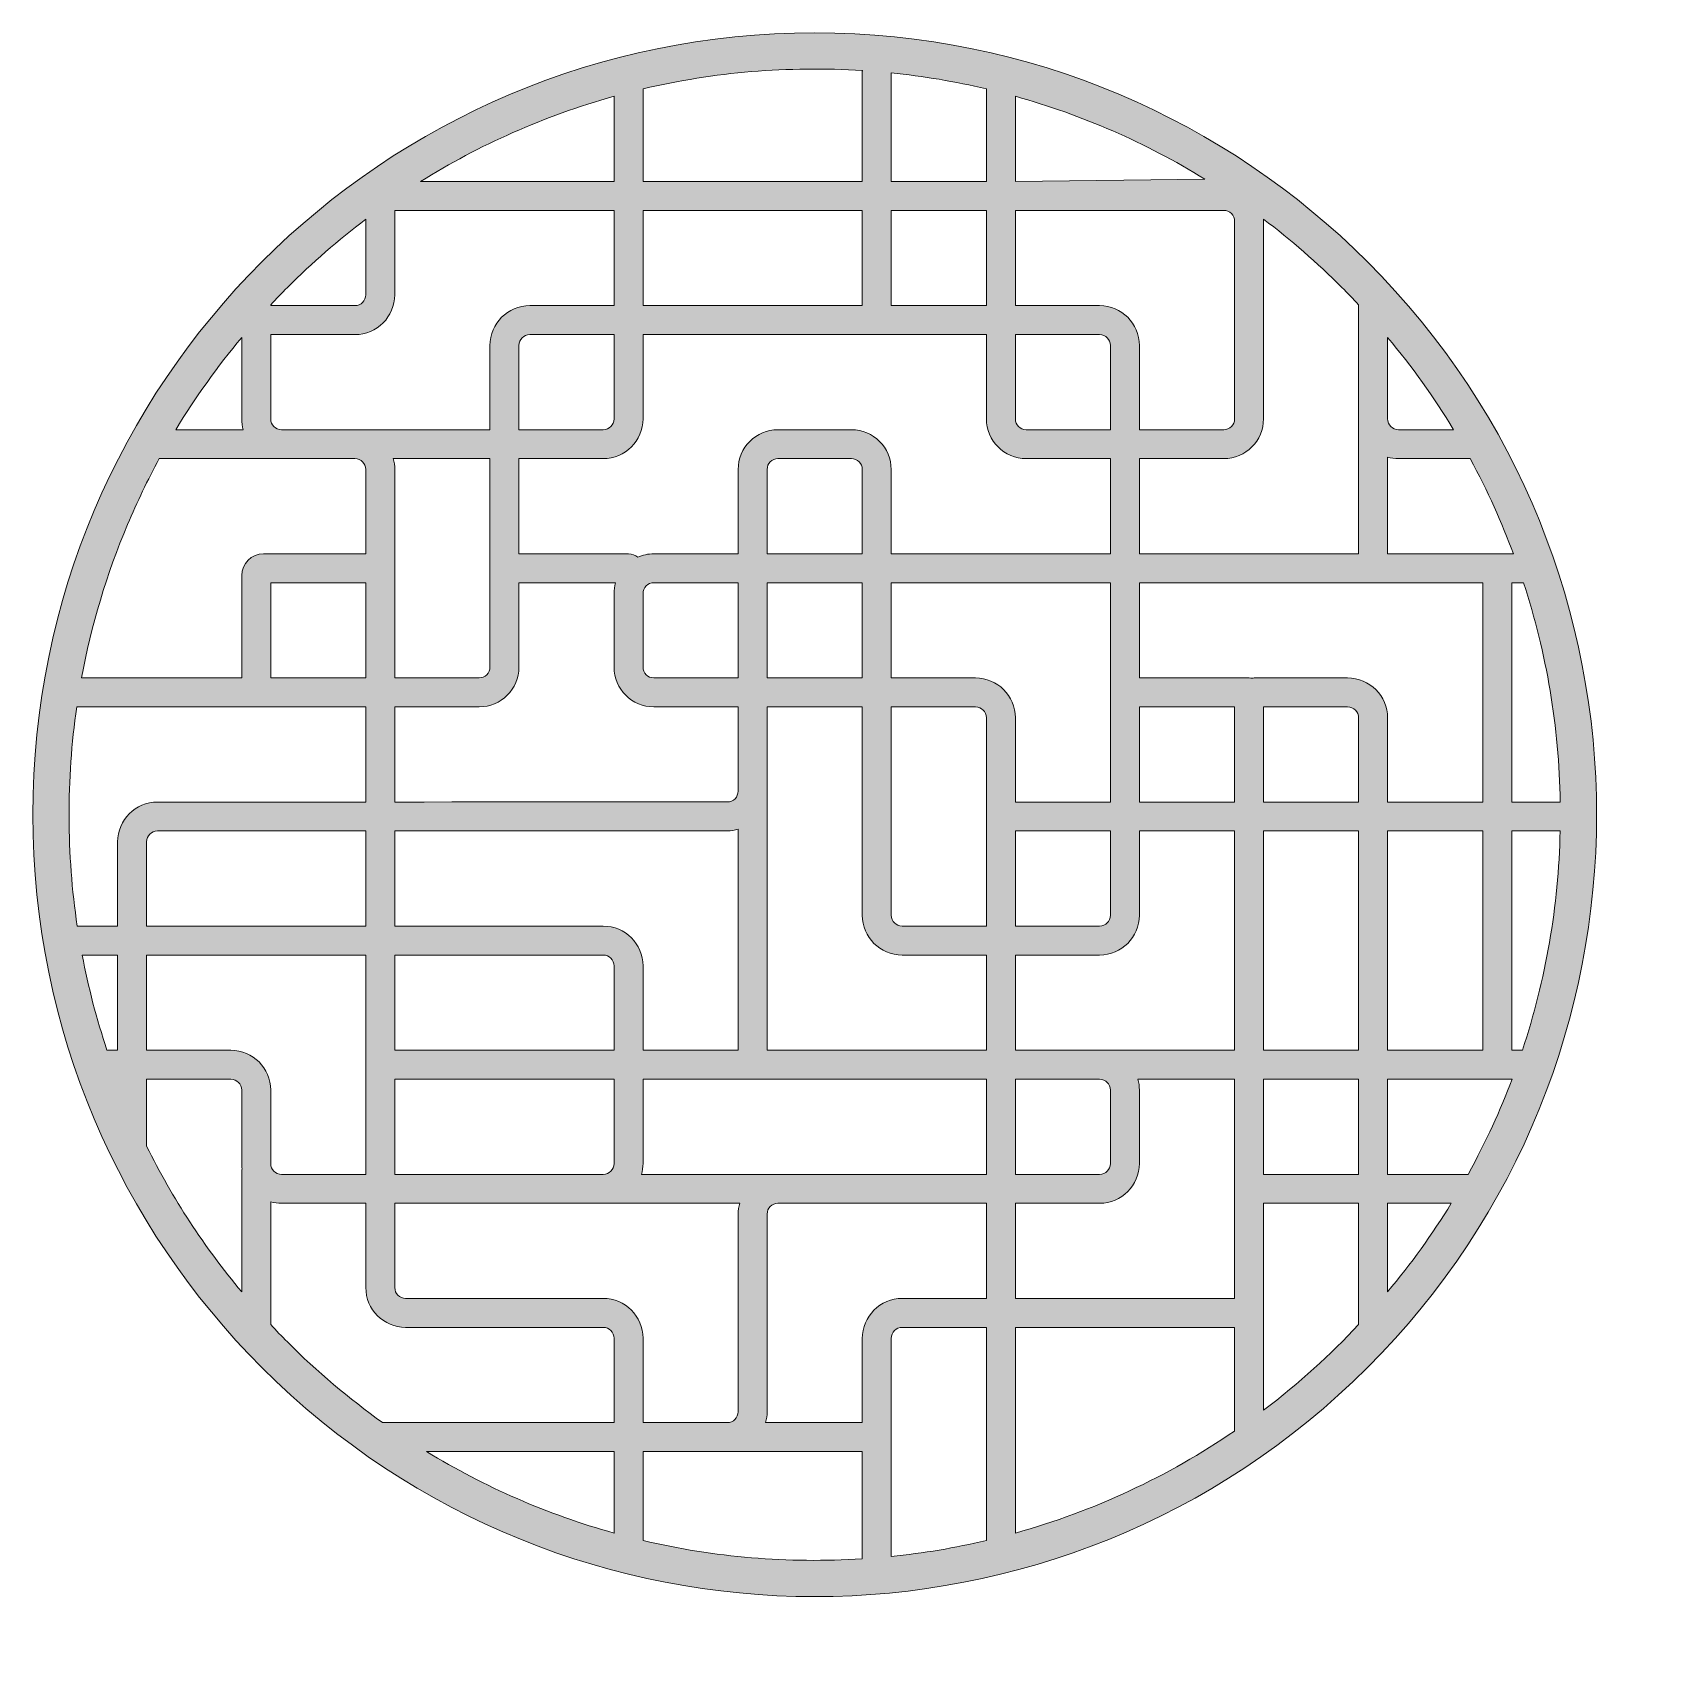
# Model space of a CAD drawing. Header units: inches. Extents: x 0 to 6.29, y -6.29 to 0.
import ezdxf

# ---------------------------------------------------------------- set-up
doc = ezdxf.new("R2010")
doc.units = ezdxf.units.IN
doc.header["$MEASUREMENT"] = 0
doc.layers.add('8-1- Coasters Laser Cut', color=7, linetype='Continuous', lineweight=0)

msp = doc.modelspace()

# ---------------------------------------------------------------- hatches: boundary and pattern name
at = {"layer": '8-1- Coasters Laser Cut', "true_color": 0x1d1d1b, "transparency": 33554687}
h = msp.add_hatch(color=250, dxfattribs=at)
h.dxf.hatch_style = 2
edge = h.paths.add_edge_path()
edge.add_spline(control_points=[(5.7154, -3.9038), (5.7154, -3.9038), (5.6746, -3.9038), (5.6746, -3.9038), (5.6746, -3.9038), (5.6746, -3.0625), (5.6746, -3.0625), (5.8801, -3.0625), (5.8518, -3.0625), (5.8603, -3.0625), (5.8542, -3.3512), (5.8056, -3.6331), (5.7154, -3.9038)], knot_values=[0, 0, 0, 0, 1, 1, 1, 2, 2, 2, 3, 3, 3, 4, 4, 4, 4], degree=3, periodic=0)
edge = h.paths.add_edge_path()
edge.add_spline(control_points=[(5.5069, -4.38), (5.5069, -4.38), (5.1983, -4.38), (5.1983, -4.38), (5.1983, -4.38), (5.1983, -4.0149), (5.1983, -4.0149), (5.1983, -4.0149), (5.6757, -4.0149), (5.6757, -4.0149), (5.63, -4.1354), (5.5772, -4.2525), (5.5069, -4.38)], knot_values=[0, 0, 0, 0, 1, 1, 1, 2, 2, 2, 3, 3, 3, 4, 4, 4, 4], degree=3, periodic=0)
edge = h.paths.add_edge_path()
edge.add_spline(control_points=[(5.1983, -4.8311), (5.1983, -4.8311), (5.1983, -4.4911), (5.1983, -4.4911), (5.1983, -4.4911), (5.4425, -4.4911), (5.4425, -4.4911), (5.3697, -4.6101), (5.2882, -4.7236), (5.1983, -4.8311)], knot_values=[0, 0, 0, 0, 1, 1, 1, 2, 2, 2, 3, 3, 3, 3], degree=3, periodic=0)
edge = h.paths.add_edge_path()
edge.add_spline(control_points=[(5.5635, -3.0625), (5.5635, -3.0625), (5.5635, -3.9038), (5.5635, -3.9038), (5.5635, -3.9038), (5.1983, -3.9038), (5.1983, -3.9038), (5.1983, -3.9038), (5.1983, -3.0625), (5.1983, -3.0625), (5.1983, -3.0625), (5.5635, -3.0625), (5.5635, -3.0625)], knot_values=[0, 0, 0, 0, 1, 1, 1, 2, 2, 2, 3, 3, 3, 4, 4, 4, 4], degree=3, periodic=0)
edge = h.paths.add_edge_path()
edge.add_spline(control_points=[(5.0446, -2.4751), (5.0446, -2.4751), (4.6944, -2.4751), (4.6944, -2.4751), (4.6892, -2.4751), (4.684, -2.4757), (4.679, -2.4767), (4.675, -2.4758), (4.671, -2.4751), (4.6667, -2.4751), (4.6667, -2.4751), (4.246, -2.4751), (4.246, -2.4751), (4.246, -2.4751), (4.246, -2.1101), (4.246, -2.1101), (4.246, -2.1101), (5.5635, -2.1101), (5.5635, -2.1101), (5.5635, -2.1101), (5.5635, -2.9514), (5.5635, -2.9514), (5.5635, -2.9514), (5.1983, -2.9514), (5.1983, -2.9514), (5.1983, -2.9514), (5.1983, -2.629), (5.1983, -2.629), (5.1983, -2.5442), (5.1294, -2.4751), (5.0446, -2.4751)], knot_values=[0, 0, 0, 0, 1, 1, 1, 2, 2, 2, 3, 3, 3, 4, 4, 4, 5, 5, 5, 6, 6, 6, 7, 7, 7, 8, 8, 8, 9, 9, 9, 10, 10, 10, 10], degree=3, periodic=0)
edge = h.paths.add_edge_path()
edge.add_spline(control_points=[(5.0872, -2.9514), (5.0872, -2.9514), (4.7222, -2.9514), (4.7222, -2.9514), (4.7222, -2.9514), (4.7222, -2.5862), (4.7222, -2.5862), (4.7222, -2.5862), (5.0446, -2.5862), (5.0446, -2.5862), (5.0681, -2.5862), (5.0872, -2.6054), (5.0872, -2.629), (5.0872, -2.629), (5.0872, -2.9514), (5.0872, -2.9514)], knot_values=[0, 0, 0, 0, 1, 1, 1, 2, 2, 2, 3, 3, 3, 4, 4, 4, 5, 5, 5, 5], degree=3, periodic=0)
edge = h.paths.add_edge_path()
edge.add_spline(control_points=[(5.0872, -3.9038), (5.0872, -3.9038), (4.7222, -3.9038), (4.7222, -3.9038), (4.7222, -3.9038), (4.7222, -3.0625), (4.7222, -3.0625), (4.7222, -3.0625), (5.0872, -3.0625), (5.0872, -3.0625), (5.0872, -3.0625), (5.0872, -3.9038), (5.0872, -3.9038)], knot_values=[0, 0, 0, 0, 1, 1, 1, 2, 2, 2, 3, 3, 3, 4, 4, 4, 4], degree=3, periodic=0)
edge = h.paths.add_edge_path()
edge.add_spline(control_points=[(5.0872, -4.38), (5.0872, -4.38), (4.7222, -4.38), (4.7222, -4.38), (4.7222, -4.38), (4.7222, -4.0149), (4.7222, -4.0149), (4.7222, -4.0149), (5.0872, -4.0149), (5.0872, -4.0149), (5.0872, -4.0149), (5.0872, -4.38), (5.0872, -4.38)], knot_values=[0, 0, 0, 0, 1, 1, 1, 2, 2, 2, 3, 3, 3, 4, 4, 4, 4], degree=3, periodic=0)
edge = h.paths.add_edge_path()
edge.add_spline(control_points=[(5.0872, -4.9565), (4.9783, -5.0725), (4.8597, -5.1811), (4.7222, -5.285), (4.7222, -5.285), (4.7222, -4.4911), (4.7222, -4.4911), (4.7222, -4.4911), (5.0872, -4.4911), (5.0872, -4.4911), (5.0872, -4.4911), (5.0872, -4.9565), (5.0872, -4.9565)], knot_values=[0, 0, 0, 0, 1, 1, 1, 2, 2, 2, 3, 3, 3, 4, 4, 4, 4], degree=3, periodic=0)
edge = h.paths.add_edge_path()
edge.add_spline(control_points=[(4.6111, -2.9514), (4.6111, -2.9514), (4.246, -2.9514), (4.246, -2.9514), (4.246, -2.9514), (4.246, -2.5862), (4.246, -2.5862), (4.246, -2.5862), (4.6111, -2.5862), (4.6111, -2.5862), (4.6111, -2.5862), (4.6111, -2.9514), (4.6111, -2.9514)], knot_values=[0, 0, 0, 0, 1, 1, 1, 2, 2, 2, 3, 3, 3, 4, 4, 4, 4], degree=3, periodic=0)
edge = h.paths.add_edge_path()
edge.add_spline(control_points=[(4.6111, -3.9038), (4.6111, -3.9038), (3.7699, -3.9038), (3.7699, -3.9038), (3.7699, -3.9038), (3.7699, -3.5387), (3.7699, -3.5387), (3.7699, -3.5387), (4.0932, -3.5387), (4.0932, -3.5387), (4.1775, -3.5387), (4.246, -3.4701), (4.246, -3.386), (4.246, -3.386), (4.246, -3.0625), (4.246, -3.0625), (4.246, -3.0625), (4.6111, -3.0625), (4.6111, -3.0625), (4.6111, -3.0625), (4.6111, -3.9038), (4.6111, -3.9038)], knot_values=[0, 0, 0, 0, 1, 1, 1, 2, 2, 2, 3, 3, 3, 4, 4, 4, 5, 5, 5, 6, 6, 6, 7, 7, 7, 7], degree=3, periodic=0)
edge = h.paths.add_edge_path()
edge.add_spline(control_points=[(4.6111, -4.8561), (4.6111, -4.8561), (3.7699, -4.8561), (3.7699, -4.8561), (3.7699, -4.8561), (3.7699, -4.4911), (3.7699, -4.4911), (3.7699, -4.4911), (4.0932, -4.4911), (4.0932, -4.4911), (4.1775, -4.4911), (4.246, -4.4225), (4.246, -4.3383), (4.246, -4.3383), (4.246, -4.0565), (4.246, -4.0565), (4.246, -4.0421), (4.2439, -4.0282), (4.2401, -4.0149), (4.2401, -4.0149), (4.6111, -4.0149), (4.6111, -4.0149), (4.6111, -4.0149), (4.6111, -4.8561), (4.6111, -4.8561)], knot_values=[0, 0, 0, 0, 1, 1, 1, 2, 2, 2, 3, 3, 3, 4, 4, 4, 5, 5, 5, 6, 6, 6, 7, 7, 7, 8, 8, 8, 8], degree=3, periodic=0)
edge = h.paths.add_edge_path()
edge.add_spline(control_points=[(4.6111, -5.3649), (4.3554, -5.5394), (4.0718, -5.6722), (3.7699, -5.7564), (3.7699, -5.7564), (3.7699, -4.9672), (3.7699, -4.9672), (3.7699, -4.9672), (4.6111, -4.9672), (4.6111, -4.9672), (4.6111, -4.9672), (4.6111, -5.3649), (4.6111, -5.3649)], knot_values=[0, 0, 0, 0, 1, 1, 1, 2, 2, 2, 3, 3, 3, 4, 4, 4, 4], degree=3, periodic=0)
edge = h.paths.add_edge_path()
edge.add_spline(control_points=[(3.7699, -4.0149), (3.7699, -4.0149), (4.0932, -4.0149), (4.0932, -4.0149), (4.1162, -4.0149), (4.1349, -4.0336), (4.1349, -4.0565), (4.1349, -4.0565), (4.1349, -4.3383), (4.1349, -4.3383), (4.1349, -4.3613), (4.1162, -4.38), (4.0932, -4.38), (4.0932, -4.38), (3.7699, -4.38), (3.7699, -4.38), (3.7699, -4.38), (3.7699, -4.0149), (3.7699, -4.0149)], knot_values=[0, 0, 0, 0, 1, 1, 1, 2, 2, 2, 3, 3, 3, 4, 4, 4, 5, 5, 5, 6, 6, 6, 6], degree=3, periodic=0)
edge = h.paths.add_edge_path()
edge.add_spline(control_points=[(4.1349, -3.0625), (4.1349, -3.0625), (4.1349, -3.386), (4.1349, -3.386), (4.1349, -3.4089), (4.1162, -3.4276), (4.0932, -3.4276), (4.0932, -3.4276), (3.7699, -3.4276), (3.7699, -3.4276), (3.7699, -3.4276), (3.7699, -3.0625), (3.7699, -3.0625), (3.7699, -3.0625), (4.1349, -3.0625), (4.1349, -3.0625)], knot_values=[0, 0, 0, 0, 1, 1, 1, 2, 2, 2, 3, 3, 3, 4, 4, 4, 5, 5, 5, 5], degree=3, periodic=0)
edge = h.paths.add_edge_path()
edge.add_spline(control_points=[(3.6171, -2.4751), (3.6171, -2.4751), (3.2936, -2.4751), (3.2936, -2.4751), (3.2936, -2.4751), (3.2936, -2.1101), (3.2936, -2.1101), (3.2936, -2.1101), (4.1349, -2.1101), (4.1349, -2.1101), (4.1349, -2.1101), (4.1349, -2.9514), (4.1349, -2.9514), (4.1349, -2.9514), (3.7699, -2.9514), (3.7699, -2.9514), (3.7699, -2.9514), (3.7699, -2.6279), (3.7699, -2.6279), (3.7699, -2.5437), (3.7012, -2.4751), (3.6171, -2.4751)], knot_values=[0, 0, 0, 0, 1, 1, 1, 2, 2, 2, 3, 3, 3, 4, 4, 4, 5, 5, 5, 6, 6, 6, 7, 7, 7, 7], degree=3, periodic=0)
edge = h.paths.add_edge_path()
edge.add_spline(control_points=[(3.6587, -3.4276), (3.6587, -3.4276), (3.3353, -3.4276), (3.3353, -3.4276), (3.3124, -3.4276), (3.2936, -3.4089), (3.2936, -3.386), (3.2936, -3.386), (3.2936, -2.5862), (3.2936, -2.5862), (3.2936, -2.5862), (3.6171, -2.5862), (3.6171, -2.5862), (3.64, -2.5862), (3.6587, -2.605), (3.6587, -2.6279), (3.6587, -2.6279), (3.6587, -3.4276), (3.6587, -3.4276)], knot_values=[0, 0, 0, 0, 1, 1, 1, 2, 2, 2, 3, 3, 3, 4, 4, 4, 5, 5, 5, 6, 6, 6, 6], degree=3, periodic=0)
edge = h.paths.add_edge_path()
edge.add_spline(control_points=[(3.6587, -3.9038), (3.6587, -3.9038), (2.8175, -3.9038), (2.8175, -3.9038), (2.8175, -3.9038), (2.8175, -2.5862), (2.8175, -2.5862), (2.8175, -2.5862), (3.1825, -2.5862), (3.1825, -2.5862), (3.1825, -2.5862), (3.1825, -3.386), (3.1825, -3.386), (3.1825, -3.4701), (3.2511, -3.5387), (3.3353, -3.5387), (3.3353, -3.5387), (3.6587, -3.5387), (3.6587, -3.5387), (3.6587, -3.5387), (3.6587, -3.9038), (3.6587, -3.9038)], knot_values=[0, 0, 0, 0, 1, 1, 1, 2, 2, 2, 3, 3, 3, 4, 4, 4, 5, 5, 5, 6, 6, 6, 7, 7, 7, 7], degree=3, periodic=0)
edge = h.paths.add_edge_path()
edge.add_spline(control_points=[(3.6587, -4.38), (3.6587, -4.38), (2.3354, -4.38), (2.3354, -4.38), (2.3392, -4.3667), (2.3413, -4.3528), (2.3413, -4.3383), (2.3413, -4.3383), (2.3413, -4.0149), (2.3413, -4.0149), (2.3413, -4.0149), (3.6587, -4.0149), (3.6587, -4.0149), (3.6587, -4.0149), (3.6587, -4.38), (3.6587, -4.38)], knot_values=[0, 0, 0, 0, 1, 1, 1, 2, 2, 2, 3, 3, 3, 4, 4, 4, 5, 5, 5, 5], degree=3, periodic=0)
edge = h.paths.add_edge_path()
edge.add_spline(control_points=[(3.6587, -4.8561), (3.6587, -4.8561), (3.336, -4.8561), (3.336, -4.8561), (3.2514, -4.8561), (3.1825, -4.925), (3.1825, -5.0096), (3.1825, -5.0096), (3.1825, -5.3324), (3.1825, -5.3324), (3.1825, -5.3324), (2.8115, -5.3324), (2.8115, -5.3324), (2.8153, -5.319), (2.8175, -5.3051), (2.8175, -5.2907), (2.8175, -5.2907), (2.8175, -4.5328), (2.8175, -4.5328), (2.8175, -4.5097), (2.8361, -4.4911), (2.8592, -4.4911), (2.8592, -4.4911), (3.6587, -4.4911), (3.6587, -4.4911), (3.6587, -4.4911), (3.6587, -4.8561), (3.6587, -4.8561)], knot_values=[0, 0, 0, 0, 1, 1, 1, 2, 2, 2, 3, 3, 3, 4, 4, 4, 5, 5, 5, 6, 6, 6, 7, 7, 7, 8, 8, 8, 9, 9, 9, 9], degree=3, periodic=0)
edge = h.paths.add_edge_path()
edge.add_spline(control_points=[(3.6587, -5.7849), (3.5387, -5.8132), (3.4169, -5.8337), (3.2936, -5.8462), (3.2936, -5.8462), (3.2936, -5.0096), (3.2936, -5.0096), (3.2936, -4.9863), (3.3126, -4.9672), (3.336, -4.9672), (3.336, -4.9672), (3.6587, -4.9672), (3.6587, -4.9672), (3.6587, -4.9672), (3.6587, -5.7849), (3.6587, -5.7849)], knot_values=[0, 0, 0, 0, 1, 1, 1, 2, 2, 2, 3, 3, 3, 4, 4, 4, 5, 5, 5, 5], degree=3, periodic=0)
edge = h.paths.add_edge_path()
edge.add_spline(control_points=[(3.1825, -5.8553), (2.8965, -5.8731), (2.6153, -5.8494), (2.3413, -5.7849), (2.3413, -5.7849), (2.3413, -5.4435), (2.3413, -5.4435), (2.3413, -5.4435), (3.1825, -5.4435), (3.1825, -5.4435), (3.1825, -5.4435), (3.1825, -5.8553), (3.1825, -5.8553)], knot_values=[0, 0, 0, 0, 1, 1, 1, 2, 2, 2, 3, 3, 3, 4, 4, 4, 4], degree=3, periodic=0)
edge = h.paths.add_edge_path()
edge.add_spline(control_points=[(2.1885, -4.8561), (2.1885, -4.8561), (1.4306, -4.8561), (1.4306, -4.8561), (1.4076, -4.8561), (1.3889, -4.8375), (1.3889, -4.8144), (1.3889, -4.8144), (1.3889, -4.4911), (1.3889, -4.4911), (1.3889, -4.4911), (2.7122, -4.4911), (2.7122, -4.4911), (2.7085, -4.5043), (2.7064, -4.5183), (2.7064, -4.5328), (2.7064, -4.5328), (2.7064, -5.2907), (2.7064, -5.2907), (2.7064, -5.3136), (2.6876, -5.3324), (2.6647, -5.3324), (2.6647, -5.3324), (2.3413, -5.3324), (2.3413, -5.3324), (2.3413, -5.3324), (2.3413, -5.0089), (2.3413, -5.0089), (2.3413, -4.9247), (2.2728, -4.8561), (2.1885, -4.8561)], knot_values=[0, 0, 0, 0, 1, 1, 1, 2, 2, 2, 3, 3, 3, 4, 4, 4, 5, 5, 5, 6, 6, 6, 7, 7, 7, 8, 8, 8, 9, 9, 9, 10, 10, 10, 10], degree=3, periodic=0)
edge = h.paths.add_edge_path()
edge.add_spline(control_points=[(2.2301, -5.3324), (2.2301, -5.3324), (1.3421, -5.3324), (1.3421, -5.3324), (1.2128, -5.2401), (1.0908, -5.1369), (0.9769, -5.0231), (0.9551, -5.0012), (0.9337, -4.979), (0.9128, -4.9565), (0.9128, -4.9565), (0.9128, -4.4851), (0.9128, -4.4851), (0.926, -4.4889), (0.9399, -4.4911), (0.9544, -4.4911), (0.9544, -4.4911), (1.2778, -4.4911), (1.2778, -4.4911), (1.2778, -4.4911), (1.2778, -4.8144), (1.2778, -4.8144), (1.2778, -4.8987), (1.3462, -4.9672), (1.4306, -4.9672), (1.4306, -4.9672), (2.1885, -4.9672), (2.1885, -4.9672), (2.2115, -4.9672), (2.2301, -4.986), (2.2301, -5.0089), (2.2301, -5.0089), (2.2301, -5.3324), (2.2301, -5.3324)], knot_values=[0, 0, 0, 0, 1, 1, 1, 2, 2, 2, 3, 3, 3, 4, 4, 4, 5, 5, 5, 6, 6, 6, 7, 7, 7, 8, 8, 8, 9, 9, 9, 10, 10, 10, 11, 11, 11, 11], degree=3, periodic=0)
edge = h.paths.add_edge_path()
edge.add_spline(control_points=[(2.2301, -5.7564), (1.9751, -5.6853), (1.7336, -5.5797), (1.5104, -5.4435), (1.5104, -5.4435), (2.2301, -5.4435), (2.2301, -5.4435), (2.2301, -5.4435), (2.2301, -5.7564), (2.2301, -5.7564)], knot_values=[0, 0, 0, 0, 1, 1, 1, 2, 2, 2, 3, 3, 3, 3], degree=3, periodic=0)
edge = h.paths.add_edge_path()
edge.add_spline(control_points=[(0.76, -3.9038), (0.76, -3.9038), (0.4365, -3.9038), (0.4365, -3.9038), (0.4365, -3.9038), (0.4365, -3.5387), (0.4365, -3.5387), (0.4365, -3.5387), (1.2778, -3.5387), (1.2778, -3.5387), (1.2778, -3.5387), (1.2778, -4.38), (1.2778, -4.38), (1.2778, -4.38), (0.9544, -4.38), (0.9544, -4.38), (0.9314, -4.38), (0.9128, -4.3613), (0.9128, -4.3383), (0.9128, -4.3383), (0.9128, -4.0565), (0.9128, -4.0565), (0.9128, -3.9724), (0.8442, -3.9038), (0.76, -3.9038)], knot_values=[0, 0, 0, 0, 1, 1, 1, 2, 2, 2, 3, 3, 3, 4, 4, 4, 5, 5, 5, 6, 6, 6, 7, 7, 7, 8, 8, 8, 8], degree=3, periodic=0)
edge = h.paths.add_edge_path()
edge.add_spline(control_points=[(0.8017, -4.3724), (0.8017, -4.3724), (0.8017, -4.8311), (0.8017, -4.8311), (0.6581, -4.6593), (0.536, -4.4722), (0.4365, -4.2719), (0.4365, -4.2719), (0.4365, -4.0149), (0.4365, -4.0149), (0.4365, -4.0149), (0.76, -4.0149), (0.76, -4.0149), (0.7829, -4.0149), (0.8017, -4.0336), (0.8017, -4.0565), (0.8017, -4.0565), (0.8017, -4.3383), (0.8017, -4.3383), (0.8017, -4.3456), (0.8022, -4.3525), (0.8032, -4.3594), (0.8022, -4.3636), (0.8017, -4.3679), (0.8017, -4.3724)], knot_values=[0, 0, 0, 0, 1, 1, 1, 2, 2, 2, 3, 3, 3, 4, 4, 4, 5, 5, 5, 6, 6, 6, 7, 7, 7, 8, 8, 8, 8], degree=3, periodic=0)
edge = h.paths.add_edge_path()
edge.add_spline(control_points=[(1.2778, -3.0625), (1.2778, -3.0625), (1.2778, -3.4276), (1.2778, -3.4276), (1.2778, -3.4276), (0.4365, -3.4276), (0.4365, -3.4276), (0.4365, -3.4276), (0.4365, -3.1042), (0.4365, -3.1042), (0.4365, -3.0811), (0.4551, -3.0625), (0.4782, -3.0625), (0.4782, -3.0625), (1.2778, -3.0625), (1.2778, -3.0625)], knot_values=[0, 0, 0, 0, 1, 1, 1, 2, 2, 2, 3, 3, 3, 4, 4, 4, 5, 5, 5, 5], degree=3, periodic=0)
edge = h.paths.add_edge_path()
edge.add_spline(control_points=[(0.3254, -3.1042), (0.3254, -3.1042), (0.3254, -3.4276), (0.3254, -3.4276), (0.3254, -3.4276), (0.1706, -3.4276), (0.1706, -3.4276), (0.1292, -3.1511), (0.1282, -2.8657), (0.1686, -2.5862), (0.1686, -2.5862), (1.2778, -2.5862), (1.2778, -2.5862), (1.2778, -2.5862), (1.2778, -2.9514), (1.2778, -2.9514), (1.2778, -2.9514), (0.4782, -2.9514), (0.4782, -2.9514), (0.3939, -2.9514), (0.3254, -3.0199), (0.3254, -3.1042)], knot_values=[0, 0, 0, 0, 1, 1, 1, 2, 2, 2, 3, 3, 3, 4, 4, 4, 5, 5, 5, 6, 6, 6, 7, 7, 7, 7], degree=3, periodic=0)
edge = h.paths.add_edge_path()
edge.add_spline(control_points=[(0.3254, -3.9038), (0.3254, -3.9038), (0.2846, -3.9038), (0.2846, -3.9038), (0.2447, -3.7842), (0.2131, -3.6624), (0.1896, -3.5387), (0.1896, -3.5387), (0.3254, -3.5387), (0.3254, -3.5387), (0.3254, -3.5387), (0.3254, -3.9038), (0.3254, -3.9038)], knot_values=[0, 0, 0, 0, 1, 1, 1, 2, 2, 2, 3, 3, 3, 4, 4, 4, 4], degree=3, periodic=0)
edge = h.paths.add_edge_path()
edge.add_spline(control_points=[(1.2778, -2.1101), (1.2778, -2.1101), (1.2778, -2.4751), (1.2778, -2.4751), (1.2778, -2.4751), (0.9128, -2.4751), (0.9128, -2.4751), (0.9128, -2.4751), (0.9128, -2.1101), (0.9128, -2.1101), (0.9128, -2.1101), (1.2778, -2.1101), (1.2778, -2.1101)], knot_values=[0, 0, 0, 0, 1, 1, 1, 2, 2, 2, 3, 3, 3, 4, 4, 4, 4], degree=3, periodic=0)
edge = h.paths.add_edge_path()
edge.add_spline(control_points=[(0.3636, -1.8864), (0.4001, -1.8), (0.4408, -1.7158), (0.4853, -1.6339), (0.4853, -1.6339), (1.2361, -1.6339), (1.2361, -1.6339), (1.259, -1.6339), (1.2778, -1.6526), (1.2778, -1.6756), (1.2778, -1.6756), (1.2778, -1.999), (1.2778, -1.999), (1.2778, -1.999), (0.885, -1.999), (0.885, -1.999), (0.839, -1.999), (0.8017, -2.0364), (0.8017, -2.0824), (0.8017, -2.0824), (0.8017, -2.4751), (0.8017, -2.4751), (0.8017, -2.4751), (0.1869, -2.4751), (0.1869, -2.4751), (0.2243, -2.2736), (0.2832, -2.0768), (0.3636, -1.8864)], knot_values=[0, 0, 0, 0, 1, 1, 1, 2, 2, 2, 3, 3, 3, 4, 4, 4, 5, 5, 5, 6, 6, 6, 7, 7, 7, 8, 8, 8, 9, 9, 9, 9], degree=3, periodic=0)
edge = h.paths.add_edge_path()
edge.add_spline(control_points=[(0.8017, -1.1689), (0.8017, -1.1689), (0.8017, -1.4811), (0.8017, -1.4811), (0.8017, -1.4956), (0.8037, -1.5096), (0.8075, -1.5228), (0.8075, -1.5228), (0.549, -1.5228), (0.549, -1.5228), (0.6239, -1.3987), (0.7082, -1.2806), (0.8017, -1.1689)], knot_values=[0, 0, 0, 0, 1, 1, 1, 2, 2, 2, 3, 3, 3, 4, 4, 4, 4], degree=3, periodic=0)
edge = h.paths.add_edge_path()
edge.add_spline(control_points=[(0.9128, -1.1578), (0.9128, -1.1578), (1.2361, -1.1578), (1.2361, -1.1578), (1.3204, -1.1578), (1.3889, -1.0892), (1.3889, -1.005), (1.3889, -1.005), (1.3889, -0.6815), (1.3889, -0.6815), (1.3889, -0.6815), (2.2301, -0.6815), (2.2301, -0.6815), (2.2301, -0.6815), (2.2301, -1.0467), (2.2301, -1.0467), (2.2301, -1.0467), (1.9068, -1.0467), (1.9068, -1.0467), (1.8225, -1.0467), (1.754, -1.1151), (1.754, -1.1994), (1.754, -1.1994), (1.754, -1.5228), (1.754, -1.5228), (1.754, -1.5228), (0.9544, -1.5228), (0.9544, -1.5228), (0.9314, -1.5228), (0.9128, -1.5042), (0.9128, -1.4811), (0.9128, -1.4811), (0.9128, -1.1578), (0.9128, -1.1578)], knot_values=[0, 0, 0, 0, 1, 1, 1, 2, 2, 2, 3, 3, 3, 4, 4, 4, 5, 5, 5, 6, 6, 6, 7, 7, 7, 8, 8, 8, 9, 9, 9, 10, 10, 10, 11, 11, 11, 11], degree=3, periodic=0)
edge = h.paths.add_edge_path()
edge.add_spline(control_points=[(0.9128, -1.0435), (0.9337, -1.021), (0.9551, -0.9987), (0.9769, -0.9769), (1.0717, -0.8821), (1.1722, -0.7949), (1.2778, -0.715), (1.2778, -0.715), (1.2778, -1.005), (1.2778, -1.005), (1.2778, -1.0279), (1.259, -1.0467), (1.2361, -1.0467), (1.2361, -1.0467), (0.9128, -1.0467), (0.9128, -1.0467), (0.9128, -1.0467), (0.9128, -1.0435), (0.9128, -1.0435)], knot_values=[0, 0, 0, 0, 1, 1, 1, 2, 2, 2, 3, 3, 3, 4, 4, 4, 5, 5, 5, 6, 6, 6, 6], degree=3, periodic=0)
edge = h.paths.add_edge_path()
edge.add_spline(control_points=[(2.2301, -0.2436), (2.2301, -0.2436), (2.2301, -0.5704), (2.2301, -0.5704), (2.2301, -0.5704), (1.4881, -0.5704), (1.4881, -0.5704), (1.7115, -0.4312), (1.9594, -0.3192), (2.2301, -0.2436)], knot_values=[0, 0, 0, 0, 1, 1, 1, 2, 2, 2, 3, 3, 3, 3], degree=3, periodic=0)
edge = h.paths.add_edge_path()
edge.add_spline(control_points=[(1.8651, -1.5228), (1.8651, -1.5228), (1.8651, -1.1994), (1.8651, -1.1994), (1.8651, -1.1764), (1.8838, -1.1578), (1.9068, -1.1578), (1.9068, -1.1578), (2.2301, -1.1578), (2.2301, -1.1578), (2.2301, -1.1578), (2.2301, -1.4811), (2.2301, -1.4811), (2.2301, -1.5042), (2.2115, -1.5228), (2.1885, -1.5228), (2.1885, -1.5228), (1.8651, -1.5228), (1.8651, -1.5228)], knot_values=[0, 0, 0, 0, 1, 1, 1, 2, 2, 2, 3, 3, 3, 4, 4, 4, 5, 5, 5, 6, 6, 6, 6], degree=3, periodic=0)
edge = h.paths.add_edge_path()
edge.add_spline(control_points=[(2.3829, -2.4751), (2.36, -2.4751), (2.3413, -2.4565), (2.3413, -2.4335), (2.3413, -2.4335), (2.3413, -2.1518), (2.3413, -2.1518), (2.3413, -2.1287), (2.36, -2.1101), (2.3829, -2.1101), (2.3829, -2.1101), (2.7064, -2.1101), (2.7064, -2.1101), (2.7064, -2.1101), (2.7064, -2.4751), (2.7064, -2.4751), (2.7064, -2.4751), (2.3829, -2.4751), (2.3829, -2.4751)], knot_values=[0, 0, 0, 0, 1, 1, 1, 2, 2, 2, 3, 3, 3, 4, 4, 4, 5, 5, 5, 6, 6, 6, 6], degree=3, periodic=0)
edge = h.paths.add_edge_path()
edge.add_spline(control_points=[(2.6644, -2.951), (2.6644, -2.951), (2.6614, -2.951), (2.6614, -2.951), (2.6614, -2.951), (2.631, -2.951), (1.3889, -2.9514), (1.3889, -2.9514), (1.3889, -2.5862), (1.3889, -2.5862), (1.3889, -2.5862), (1.7124, -2.5862), (1.7124, -2.5862), (1.7965, -2.5862), (1.8651, -2.5178), (1.8651, -2.4335), (1.8651, -2.4335), (1.8651, -2.1101), (1.8651, -2.1101), (1.8651, -2.1101), (2.2361, -2.1101), (2.2361, -2.1101), (2.2324, -2.1233), (2.2301, -2.1374), (2.2301, -2.1518), (2.2301, -2.1518), (2.2301, -2.4335), (2.2301, -2.4335), (2.2301, -2.5178), (2.2988, -2.5862), (2.3829, -2.5862), (2.3829, -2.5862), (2.7064, -2.5862), (2.7064, -2.5862), (2.7064, -2.5862), (2.7064, -2.9093), (2.7064, -2.9093), (2.7064, -2.9318), (2.6883, -2.951), (2.6644, -2.951)], knot_values=[0, 0, 0, 0, 1, 1, 1, 2, 2, 2, 3, 3, 3, 4, 4, 4, 5, 5, 5, 6, 6, 6, 7, 7, 7, 8, 8, 8, 9, 9, 9, 10, 10, 10, 11, 11, 11, 12, 12, 12, 13, 13, 13, 13], degree=3, periodic=0)
edge = h.paths.add_edge_path()
edge.add_spline(control_points=[(1.3889, -3.9038), (1.3889, -3.9038), (1.3889, -3.5387), (1.3889, -3.5387), (1.3889, -3.5387), (2.1885, -3.5387), (2.1885, -3.5387), (2.2115, -3.5387), (2.2301, -3.5574), (2.2301, -3.5804), (2.2301, -3.5804), (2.2301, -3.9038), (2.2301, -3.9038), (2.2301, -3.9038), (1.3889, -3.9038), (1.3889, -3.9038)], knot_values=[0, 0, 0, 0, 1, 1, 1, 2, 2, 2, 3, 3, 3, 4, 4, 4, 5, 5, 5, 5], degree=3, periodic=0)
edge = h.paths.add_edge_path()
edge.add_spline(control_points=[(1.3889, -4.0149), (1.3889, -4.0149), (2.2301, -4.0149), (2.2301, -4.0149), (2.2301, -4.0149), (2.2301, -4.3383), (2.2301, -4.3383), (2.2301, -4.3613), (2.2115, -4.38), (2.1885, -4.38), (2.1885, -4.38), (1.3889, -4.38), (1.3889, -4.38), (1.3889, -4.38), (1.3889, -4.0149), (1.3889, -4.0149)], knot_values=[0, 0, 0, 0, 1, 1, 1, 2, 2, 2, 3, 3, 3, 4, 4, 4, 5, 5, 5, 5], degree=3, periodic=0)
edge = h.paths.add_edge_path()
edge.add_spline(control_points=[(1.3829, -1.6339), (1.3829, -1.6339), (1.754, -1.6339), (1.754, -1.6339), (1.754, -1.6339), (1.754, -2.4335), (1.754, -2.4335), (1.754, -2.4565), (1.7353, -2.4751), (1.7124, -2.4751), (1.7124, -2.4751), (1.3889, -2.4751), (1.3889, -2.4751), (1.3889, -2.4751), (1.3889, -1.6756), (1.3889, -1.6756), (1.3889, -1.6611), (1.3868, -1.6472), (1.3829, -1.6339)], knot_values=[0, 0, 0, 0, 1, 1, 1, 2, 2, 2, 3, 3, 3, 4, 4, 4, 5, 5, 5, 6, 6, 6, 6], degree=3, periodic=0)
edge = h.paths.add_edge_path()
edge.add_spline(control_points=[(2.1885, -3.4276), (2.1885, -3.4276), (1.3889, -3.4276), (1.3889, -3.4276), (1.3889, -3.4276), (1.3889, -3.0625), (1.3889, -3.0625), (2.2967, -3.0625), (2.0435, -3.0621), (2.6647, -3.0621), (2.679, -3.0621), (2.6929, -3.06), (2.7064, -3.0562), (2.7064, -3.0562), (2.7064, -3.9038), (2.7064, -3.9038), (2.7064, -3.9038), (2.3413, -3.9038), (2.3413, -3.9038), (2.3413, -3.9038), (2.3413, -3.5804), (2.3413, -3.5804), (2.3413, -3.4961), (2.2728, -3.4276), (2.1885, -3.4276)], knot_values=[0, 0, 0, 0, 1, 1, 1, 2, 2, 2, 3, 3, 3, 4, 4, 4, 5, 5, 5, 6, 6, 6, 7, 7, 7, 8, 8, 8, 8], degree=3, periodic=0)
edge = h.paths.add_edge_path()
edge.add_spline(control_points=[(3.1825, -2.1101), (3.1825, -2.1101), (3.1825, -2.4751), (3.1825, -2.4751), (3.1825, -2.4751), (2.8175, -2.4751), (2.8175, -2.4751), (2.8175, -2.4751), (2.8175, -2.1101), (2.8175, -2.1101), (2.8175, -2.1101), (3.1825, -2.1101), (3.1825, -2.1101)], knot_values=[0, 0, 0, 0, 1, 1, 1, 2, 2, 2, 3, 3, 3, 4, 4, 4, 4], degree=3, periodic=0)
edge = h.paths.add_edge_path()
edge.add_spline(control_points=[(2.8175, -1.999), (2.8175, -1.999), (2.8175, -1.6756), (2.8175, -1.6756), (2.8175, -1.6526), (2.8361, -1.6339), (2.8592, -1.6339), (2.8592, -1.6339), (3.1408, -1.6339), (3.1408, -1.6339), (3.1639, -1.6339), (3.1825, -1.6526), (3.1825, -1.6756), (3.1825, -1.6756), (3.1825, -1.999), (3.1825, -1.999), (3.1825, -1.999), (2.8175, -1.999), (2.8175, -1.999)], knot_values=[0, 0, 0, 0, 1, 1, 1, 2, 2, 2, 3, 3, 3, 4, 4, 4, 5, 5, 5, 6, 6, 6, 6], degree=3, periodic=0)
edge = h.paths.add_edge_path()
edge.add_spline(control_points=[(2.3413, -1.4811), (2.3413, -1.4811), (2.3413, -1.1578), (2.3413, -1.1578), (2.3413, -1.1578), (3.6587, -1.1578), (3.6587, -1.1578), (3.6587, -1.1578), (3.6587, -1.4811), (3.6587, -1.4811), (3.6587, -1.5654), (3.7272, -1.6339), (3.8115, -1.6339), (3.8115, -1.6339), (4.1349, -1.6339), (4.1349, -1.6339), (4.1349, -1.6339), (4.1349, -1.999), (4.1349, -1.999), (4.1349, -1.999), (3.2936, -1.999), (3.2936, -1.999), (3.2936, -1.999), (3.2936, -1.6756), (3.2936, -1.6756), (3.2936, -1.5914), (3.2251, -1.5228), (3.1408, -1.5228), (3.1408, -1.5228), (2.8592, -1.5228), (2.8592, -1.5228), (2.7749, -1.5228), (2.7064, -1.5914), (2.7064, -1.6756), (2.7064, -1.6756), (2.7064, -1.999), (2.7064, -1.999), (2.7064, -1.999), (2.3829, -1.999), (2.3829, -1.999), (2.361, -1.999), (2.3401, -2.0037), (2.3213, -2.0122), (2.3115, -2.004), (2.2993, -1.999), (2.2857, -1.999), (2.2857, -1.999), (1.8651, -1.999), (1.8651, -1.999), (1.8651, -1.999), (1.8651, -1.6339), (1.8651, -1.6339), (1.8651, -1.6339), (2.1885, -1.6339), (2.1885, -1.6339), (2.2728, -1.6339), (2.3413, -1.5654), (2.3413, -1.4811)], knot_values=[0, 0, 0, 0, 1, 1, 1, 2, 2, 2, 3, 3, 3, 4, 4, 4, 5, 5, 5, 6, 6, 6, 7, 7, 7, 8, 8, 8, 9, 9, 9, 10, 10, 10, 11, 11, 11, 12, 12, 12, 13, 13, 13, 14, 14, 14, 15, 15, 15, 16, 16, 16, 17, 17, 17, 18, 18, 18, 19, 19, 19, 19], degree=3, periodic=0)
edge = h.paths.add_edge_path()
edge.add_spline(control_points=[(2.3413, -0.6815), (2.3413, -0.6815), (3.1825, -0.6815), (3.1825, -0.6815), (3.1825, -0.6815), (3.1825, -1.0467), (3.1825, -1.0467), (3.1825, -1.0467), (2.3413, -1.0467), (2.3413, -1.0467), (2.3413, -1.0467), (2.3413, -0.6815), (2.3413, -0.6815)], knot_values=[0, 0, 0, 0, 1, 1, 1, 2, 2, 2, 3, 3, 3, 4, 4, 4, 4], degree=3, periodic=0)
edge = h.paths.add_edge_path()
edge.add_spline(control_points=[(2.3413, -0.2151), (2.615, -0.1506), (2.8964, -0.1268), (3.1831, -0.1449), (3.1822, -0.1535), (3.1825, -0.1062), (3.1825, -0.5704), (3.1825, -0.5704), (2.3413, -0.5704), (2.3413, -0.5704), (2.3413, -0.5704), (2.3413, -0.2151), (2.3413, -0.2151)], knot_values=[0, 0, 0, 0, 1, 1, 1, 2, 2, 2, 3, 3, 3, 4, 4, 4, 4], degree=3, periodic=0)
edge = h.paths.add_edge_path()
edge.add_spline(control_points=[(3.2936, -0.6815), (3.2936, -0.6815), (3.6587, -0.6815), (3.6587, -0.6815), (3.6587, -0.6815), (3.6587, -1.0467), (3.6587, -1.0467), (3.6587, -1.0467), (3.2936, -1.0467), (3.2936, -1.0467), (3.2936, -1.0467), (3.2936, -0.6815), (3.2936, -0.6815)], knot_values=[0, 0, 0, 0, 1, 1, 1, 2, 2, 2, 3, 3, 3, 4, 4, 4, 4], degree=3, periodic=0)
edge = h.paths.add_edge_path()
edge.add_spline(control_points=[(3.2936, -0.1538), (3.4169, -0.1662), (3.5387, -0.1868), (3.6587, -0.2151), (3.6587, -0.2151), (3.6587, -0.5704), (3.6587, -0.5704), (3.6587, -0.5704), (3.2936, -0.5704), (3.2936, -0.5704), (3.2936, -0.5704), (3.2936, -0.1538), (3.2936, -0.1538)], knot_values=[0, 0, 0, 0, 1, 1, 1, 2, 2, 2, 3, 3, 3, 4, 4, 4, 4], degree=3, periodic=0)
edge = h.paths.add_edge_path()
edge.add_spline(control_points=[(3.7699, -1.1578), (3.7699, -1.1578), (4.0932, -1.1578), (4.0932, -1.1578), (4.1162, -1.1578), (4.1349, -1.1764), (4.1349, -1.1994), (4.1349, -1.1994), (4.1349, -1.5228), (4.1349, -1.5228), (4.1349, -1.5228), (3.8115, -1.5228), (3.8115, -1.5228), (3.7885, -1.5228), (3.7699, -1.5042), (3.7699, -1.4811), (3.7699, -1.4811), (3.7699, -1.1578), (3.7699, -1.1578)], knot_values=[0, 0, 0, 0, 1, 1, 1, 2, 2, 2, 3, 3, 3, 4, 4, 4, 5, 5, 5, 6, 6, 6, 6], degree=3, periodic=0)
edge = h.paths.add_edge_path()
edge.add_spline(control_points=[(3.7699, -0.6815), (3.7699, -0.6815), (4.5694, -0.6815), (4.5694, -0.6815), (4.5924, -0.6815), (4.6111, -0.7003), (4.6111, -0.7232), (4.6111, -0.7232), (4.6111, -1.4811), (4.6111, -1.4811), (4.6111, -1.5042), (4.5924, -1.5228), (4.5694, -1.5228), (4.5694, -1.5228), (4.246, -1.5228), (4.246, -1.5228), (4.246, -1.5228), (4.246, -1.1994), (4.246, -1.1994), (4.246, -1.1151), (4.1775, -1.0467), (4.0932, -1.0467), (4.0932, -1.0467), (3.7699, -1.0467), (3.7699, -1.0467), (3.7699, -1.0467), (3.7699, -0.6815), (3.7699, -0.6815)], knot_values=[0, 0, 0, 0, 1, 1, 1, 2, 2, 2, 3, 3, 3, 4, 4, 4, 5, 5, 5, 6, 6, 6, 7, 7, 7, 8, 8, 8, 9, 9, 9, 9], degree=3, periodic=0)
edge = h.paths.add_edge_path()
edge.add_spline(control_points=[(3.7699, -0.2436), (4.0256, -0.3149), (4.2696, -0.4214), (4.4972, -0.5612), (4.4972, -0.5612), (3.7699, -0.5699), (3.7699, -0.5699), (3.7699, -0.5699), (3.7699, -0.2436), (3.7699, -0.2436)], knot_values=[0, 0, 0, 0, 1, 1, 1, 2, 2, 2, 3, 3, 3, 3], degree=3, periodic=0)
edge = h.paths.add_edge_path()
edge.add_spline(control_points=[(4.7218, -0.7147), (4.8275, -0.7946), (4.9282, -0.8819), (5.0231, -0.9769), (5.0449, -0.9987), (5.0663, -1.021), (5.0872, -1.0435), (5.0872, -1.0435), (5.0872, -1.999), (5.0872, -1.999), (5.0872, -1.999), (4.246, -1.999), (4.246, -1.999), (4.246, -1.999), (4.246, -1.6339), (4.246, -1.6339), (4.246, -1.6339), (4.5694, -1.6339), (4.5694, -1.6339), (4.6536, -1.6339), (4.7222, -1.5654), (4.7222, -1.4811), (4.7222, -1.4811), (4.7222, -0.7232), (4.7222, -0.7232), (4.7222, -0.7203), (4.7219, -0.7175), (4.7218, -0.7147)], knot_values=[0, 0, 0, 0, 1, 1, 1, 2, 2, 2, 3, 3, 3, 4, 4, 4, 5, 5, 5, 6, 6, 6, 7, 7, 7, 8, 8, 8, 9, 9, 9, 9], degree=3, periodic=0)
edge = h.paths.add_edge_path()
edge.add_spline(control_points=[(5.1983, -1.6279), (5.2118, -1.6318), (5.2258, -1.6339), (5.2404, -1.6339), (5.2404, -1.6339), (5.5147, -1.6339), (5.5147, -1.6339), (5.5832, -1.7599), (5.6361, -1.879), (5.681, -1.999), (5.681, -1.999), (5.1983, -1.999), (5.1983, -1.999), (5.1983, -1.999), (5.1983, -1.6279), (5.1983, -1.6279)], knot_values=[0, 0, 0, 0, 1, 1, 1, 2, 2, 2, 3, 3, 3, 4, 4, 4, 5, 5, 5, 5], degree=3, periodic=0)
edge = h.paths.add_edge_path()
edge.add_spline(control_points=[(5.1983, -1.1689), (5.2918, -1.2806), (5.3761, -1.3987), (5.451, -1.5228), (5.451, -1.5228), (5.2404, -1.5228), (5.2404, -1.5228), (5.2172, -1.5228), (5.1983, -1.504), (5.1983, -1.4808), (5.1983, -1.4808), (5.1983, -1.1689), (5.1983, -1.1689)], knot_values=[0, 0, 0, 0, 1, 1, 1, 2, 2, 2, 3, 3, 3, 4, 4, 4, 4], degree=3, periodic=0)
edge = h.paths.add_edge_path()
edge.add_spline(control_points=[(5.8606, -2.9514), (5.8514, -2.9514), (5.8917, -2.9514), (5.6746, -2.9514), (5.6746, -2.9514), (5.6746, -2.1101), (5.6746, -2.1101), (5.6746, -2.1101), (5.72, -2.1101), (5.72, -2.1101), (5.8086, -2.3808), (5.8557, -2.6628), (5.8606, -2.9514)], knot_values=[0, 0, 0, 0, 1, 1, 1, 2, 2, 2, 3, 3, 3, 4, 4, 4, 4], degree=3, periodic=0)
edge = h.paths.add_edge_path()
edge.add_spline(control_points=[(5.1212, -0.8787), (4.5783, -0.3358), (3.8283, 0), (3, 0), (1.3432, 0), (0, -1.3432), (0, -3), (0, -3.8283), (0.3358, -4.5783), (0.8788, -5.1212), (2.0496, -6.2921), (3.9485, -6.294), (5.1212, -5.1212), (6.2921, -3.9504), (6.294, -2.0515), (5.1212, -0.8787)], knot_values=[0, 0, 0, 0, 1, 1, 1, 2, 2, 2, 3, 3, 3, 4, 4, 4, 5, 5, 5, 5], degree=3, periodic=0)

# ---------------------------------------------------------------- linework, layer by layer
at = {"layer": '8-1- Coasters Laser Cut'}
for points, knots in [([(5.1212, -0.8787), (4.5783, -0.3358), (3.8283, 0), (3, 0), (1.3432, 0), (0, -1.3432), (0, -3), (0, -3.8283), (0.3358, -4.5783), (0.8788, -5.1212), (2.0496, -6.2921), (3.9485, -6.294), (5.1212, -5.1212), (6.2921, -3.9504), (6.294, -2.0515), (5.1212, -0.8787)], [0, 0, 0, 0, 1, 1, 1, 2, 2, 2, 3, 3, 3, 4, 4, 4, 5, 5, 5, 5]), ([(2.3413, -0.2151), (2.615, -0.1506), (2.8964, -0.1268), (3.1831, -0.1449), (3.1822, -0.1535), (3.1825, -0.1062), (3.1825, -0.5704), (3.1825, -0.5704), (2.3413, -0.5704), (2.3413, -0.5704), (2.3413, -0.5704), (2.3413, -0.2151), (2.3413, -0.2151)], [0, 0, 0, 0, 1, 1, 1, 2, 2, 2, 3, 3, 3, 4, 4, 4, 4]), ([(3.2936, -0.1538), (3.4169, -0.1662), (3.5387, -0.1868), (3.6587, -0.2151), (3.6587, -0.2151), (3.6587, -0.5704), (3.6587, -0.5704), (3.6587, -0.5704), (3.2936, -0.5704), (3.2936, -0.5704), (3.2936, -0.5704), (3.2936, -0.1538), (3.2936, -0.1538)], [0, 0, 0, 0, 1, 1, 1, 2, 2, 2, 3, 3, 3, 4, 4, 4, 4]), ([(2.2301, -0.2436), (2.2301, -0.2436), (2.2301, -0.5704), (2.2301, -0.5704), (2.2301, -0.5704), (1.4881, -0.5704), (1.4881, -0.5704), (1.7115, -0.4312), (1.9594, -0.3192), (2.2301, -0.2436)], [0, 0, 0, 0, 1, 1, 1, 2, 2, 2, 3, 3, 3, 3]), ([(3.7699, -0.2436), (4.0256, -0.3149), (4.2696, -0.4214), (4.4972, -0.5612), (4.4972, -0.5612), (3.7699, -0.5699), (3.7699, -0.5699), (3.7699, -0.5699), (3.7699, -0.2436), (3.7699, -0.2436)], [0, 0, 0, 0, 1, 1, 1, 2, 2, 2, 3, 3, 3, 3]), ([(0.9128, -1.1578), (0.9128, -1.1578), (1.2361, -1.1578), (1.2361, -1.1578), (1.3204, -1.1578), (1.3889, -1.0892), (1.3889, -1.005), (1.3889, -1.005), (1.3889, -0.6815), (1.3889, -0.6815), (1.3889, -0.6815), (2.2301, -0.6815), (2.2301, -0.6815), (2.2301, -0.6815), (2.2301, -1.0467), (2.2301, -1.0467), (2.2301, -1.0467), (1.9068, -1.0467), (1.9068, -1.0467), (1.8225, -1.0467), (1.754, -1.1151), (1.754, -1.1994), (1.754, -1.1994), (1.754, -1.5228), (1.754, -1.5228), (1.754, -1.5228), (0.9544, -1.5228), (0.9544, -1.5228), (0.9314, -1.5228), (0.9128, -1.5042), (0.9128, -1.4811), (0.9128, -1.4811), (0.9128, -1.1578), (0.9128, -1.1578)], [0, 0, 0, 0, 1, 1, 1, 2, 2, 2, 3, 3, 3, 4, 4, 4, 5, 5, 5, 6, 6, 6, 7, 7, 7, 8, 8, 8, 9, 9, 9, 10, 10, 10, 11, 11, 11, 11]), ([(2.3413, -0.6815), (2.3413, -0.6815), (3.1825, -0.6815), (3.1825, -0.6815), (3.1825, -0.6815), (3.1825, -1.0467), (3.1825, -1.0467), (3.1825, -1.0467), (2.3413, -1.0467), (2.3413, -1.0467), (2.3413, -1.0467), (2.3413, -0.6815), (2.3413, -0.6815)], [0, 0, 0, 0, 1, 1, 1, 2, 2, 2, 3, 3, 3, 4, 4, 4, 4]), ([(3.2936, -0.6815), (3.2936, -0.6815), (3.6587, -0.6815), (3.6587, -0.6815), (3.6587, -0.6815), (3.6587, -1.0467), (3.6587, -1.0467), (3.6587, -1.0467), (3.2936, -1.0467), (3.2936, -1.0467), (3.2936, -1.0467), (3.2936, -0.6815), (3.2936, -0.6815)], [0, 0, 0, 0, 1, 1, 1, 2, 2, 2, 3, 3, 3, 4, 4, 4, 4]), ([(3.7699, -0.6815), (3.7699, -0.6815), (4.5694, -0.6815), (4.5694, -0.6815), (4.5924, -0.6815), (4.6111, -0.7003), (4.6111, -0.7232), (4.6111, -0.7232), (4.6111, -1.4811), (4.6111, -1.4811), (4.6111, -1.5042), (4.5924, -1.5228), (4.5694, -1.5228), (4.5694, -1.5228), (4.246, -1.5228), (4.246, -1.5228), (4.246, -1.5228), (4.246, -1.1994), (4.246, -1.1994), (4.246, -1.1151), (4.1775, -1.0467), (4.0932, -1.0467), (4.0932, -1.0467), (3.7699, -1.0467), (3.7699, -1.0467), (3.7699, -1.0467), (3.7699, -0.6815), (3.7699, -0.6815)], [0, 0, 0, 0, 1, 1, 1, 2, 2, 2, 3, 3, 3, 4, 4, 4, 5, 5, 5, 6, 6, 6, 7, 7, 7, 8, 8, 8, 9, 9, 9, 9]), ([(0.9128, -1.0435), (0.9337, -1.021), (0.9551, -0.9987), (0.9769, -0.9769), (1.0717, -0.8821), (1.1722, -0.7949), (1.2778, -0.715), (1.2778, -0.715), (1.2778, -1.005), (1.2778, -1.005), (1.2778, -1.0279), (1.259, -1.0467), (1.2361, -1.0467), (1.2361, -1.0467), (0.9128, -1.0467), (0.9128, -1.0467), (0.9128, -1.0467), (0.9128, -1.0435), (0.9128, -1.0435)], [0, 0, 0, 0, 1, 1, 1, 2, 2, 2, 3, 3, 3, 4, 4, 4, 5, 5, 5, 6, 6, 6, 6]), ([(4.7218, -0.7147), (4.8275, -0.7946), (4.9282, -0.8819), (5.0231, -0.9769), (5.0449, -0.9987), (5.0663, -1.021), (5.0872, -1.0435), (5.0872, -1.0435), (5.0872, -1.999), (5.0872, -1.999), (5.0872, -1.999), (4.246, -1.999), (4.246, -1.999), (4.246, -1.999), (4.246, -1.6339), (4.246, -1.6339), (4.246, -1.6339), (4.5694, -1.6339), (4.5694, -1.6339), (4.6536, -1.6339), (4.7222, -1.5654), (4.7222, -1.4811), (4.7222, -1.4811), (4.7222, -0.7232), (4.7222, -0.7232), (4.7222, -0.7203), (4.7219, -0.7175), (4.7218, -0.7147)], [0, 0, 0, 0, 1, 1, 1, 2, 2, 2, 3, 3, 3, 4, 4, 4, 5, 5, 5, 6, 6, 6, 7, 7, 7, 8, 8, 8, 9, 9, 9, 9]), ([(0.8017, -1.1689), (0.8017, -1.1689), (0.8017, -1.4811), (0.8017, -1.4811), (0.8017, -1.4956), (0.8037, -1.5096), (0.8075, -1.5228), (0.8075, -1.5228), (0.549, -1.5228), (0.549, -1.5228), (0.6239, -1.3987), (0.7082, -1.2806), (0.8017, -1.1689)], [0, 0, 0, 0, 1, 1, 1, 2, 2, 2, 3, 3, 3, 4, 4, 4, 4]), ([(1.8651, -1.5228), (1.8651, -1.5228), (1.8651, -1.1994), (1.8651, -1.1994), (1.8651, -1.1764), (1.8838, -1.1578), (1.9068, -1.1578), (1.9068, -1.1578), (2.2301, -1.1578), (2.2301, -1.1578), (2.2301, -1.1578), (2.2301, -1.4811), (2.2301, -1.4811), (2.2301, -1.5042), (2.2115, -1.5228), (2.1885, -1.5228), (2.1885, -1.5228), (1.8651, -1.5228), (1.8651, -1.5228)], [0, 0, 0, 0, 1, 1, 1, 2, 2, 2, 3, 3, 3, 4, 4, 4, 5, 5, 5, 6, 6, 6, 6]), ([(2.3413, -1.4811), (2.3413, -1.4811), (2.3413, -1.1578), (2.3413, -1.1578), (2.3413, -1.1578), (3.6587, -1.1578), (3.6587, -1.1578), (3.6587, -1.1578), (3.6587, -1.4811), (3.6587, -1.4811), (3.6587, -1.5654), (3.7272, -1.6339), (3.8115, -1.6339), (3.8115, -1.6339), (4.1349, -1.6339), (4.1349, -1.6339), (4.1349, -1.6339), (4.1349, -1.999), (4.1349, -1.999), (4.1349, -1.999), (3.2936, -1.999), (3.2936, -1.999), (3.2936, -1.999), (3.2936, -1.6756), (3.2936, -1.6756), (3.2936, -1.5914), (3.2251, -1.5228), (3.1408, -1.5228), (3.1408, -1.5228), (2.8592, -1.5228), (2.8592, -1.5228), (2.7749, -1.5228), (2.7064, -1.5914), (2.7064, -1.6756), (2.7064, -1.6756), (2.7064, -1.999), (2.7064, -1.999), (2.7064, -1.999), (2.3829, -1.999), (2.3829, -1.999), (2.361, -1.999), (2.3401, -2.0037), (2.3213, -2.0122), (2.3115, -2.004), (2.2993, -1.999), (2.2857, -1.999), (2.2857, -1.999), (1.8651, -1.999), (1.8651, -1.999), (1.8651, -1.999), (1.8651, -1.6339), (1.8651, -1.6339), (1.8651, -1.6339), (2.1885, -1.6339), (2.1885, -1.6339), (2.2728, -1.6339), (2.3413, -1.5654), (2.3413, -1.4811)], [0, 0, 0, 0, 1, 1, 1, 2, 2, 2, 3, 3, 3, 4, 4, 4, 5, 5, 5, 6, 6, 6, 7, 7, 7, 8, 8, 8, 9, 9, 9, 10, 10, 10, 11, 11, 11, 12, 12, 12, 13, 13, 13, 14, 14, 14, 15, 15, 15, 16, 16, 16, 17, 17, 17, 18, 18, 18, 19, 19, 19, 19]), ([(3.7699, -1.1578), (3.7699, -1.1578), (4.0932, -1.1578), (4.0932, -1.1578), (4.1162, -1.1578), (4.1349, -1.1764), (4.1349, -1.1994), (4.1349, -1.1994), (4.1349, -1.5228), (4.1349, -1.5228), (4.1349, -1.5228), (3.8115, -1.5228), (3.8115, -1.5228), (3.7885, -1.5228), (3.7699, -1.5042), (3.7699, -1.4811), (3.7699, -1.4811), (3.7699, -1.1578), (3.7699, -1.1578)], [0, 0, 0, 0, 1, 1, 1, 2, 2, 2, 3, 3, 3, 4, 4, 4, 5, 5, 5, 6, 6, 6, 6]), ([(5.1983, -1.1689), (5.2918, -1.2806), (5.3761, -1.3987), (5.451, -1.5228), (5.451, -1.5228), (5.2404, -1.5228), (5.2404, -1.5228), (5.2172, -1.5228), (5.1983, -1.504), (5.1983, -1.4808), (5.1983, -1.4808), (5.1983, -1.1689), (5.1983, -1.1689)], [0, 0, 0, 0, 1, 1, 1, 2, 2, 2, 3, 3, 3, 4, 4, 4, 4]), ([(0.3636, -1.8864), (0.4001, -1.8), (0.4408, -1.7158), (0.4853, -1.6339), (0.4853, -1.6339), (1.2361, -1.6339), (1.2361, -1.6339), (1.259, -1.6339), (1.2778, -1.6526), (1.2778, -1.6756), (1.2778, -1.6756), (1.2778, -1.999), (1.2778, -1.999), (1.2778, -1.999), (0.885, -1.999), (0.885, -1.999), (0.839, -1.999), (0.8017, -2.0364), (0.8017, -2.0824), (0.8017, -2.0824), (0.8017, -2.4751), (0.8017, -2.4751), (0.8017, -2.4751), (0.1869, -2.4751), (0.1869, -2.4751), (0.2243, -2.2736), (0.2832, -2.0768), (0.3636, -1.8864)], [0, 0, 0, 0, 1, 1, 1, 2, 2, 2, 3, 3, 3, 4, 4, 4, 5, 5, 5, 6, 6, 6, 7, 7, 7, 8, 8, 8, 9, 9, 9, 9]), ([(1.3829, -1.6339), (1.3829, -1.6339), (1.754, -1.6339), (1.754, -1.6339), (1.754, -1.6339), (1.754, -2.4335), (1.754, -2.4335), (1.754, -2.4565), (1.7353, -2.4751), (1.7124, -2.4751), (1.7124, -2.4751), (1.3889, -2.4751), (1.3889, -2.4751), (1.3889, -2.4751), (1.3889, -1.6756), (1.3889, -1.6756), (1.3889, -1.6611), (1.3868, -1.6472), (1.3829, -1.6339)], [0, 0, 0, 0, 1, 1, 1, 2, 2, 2, 3, 3, 3, 4, 4, 4, 5, 5, 5, 6, 6, 6, 6]), ([(2.8175, -1.999), (2.8175, -1.999), (2.8175, -1.6756), (2.8175, -1.6756), (2.8175, -1.6526), (2.8361, -1.6339), (2.8592, -1.6339), (2.8592, -1.6339), (3.1408, -1.6339), (3.1408, -1.6339), (3.1639, -1.6339), (3.1825, -1.6526), (3.1825, -1.6756), (3.1825, -1.6756), (3.1825, -1.999), (3.1825, -1.999), (3.1825, -1.999), (2.8175, -1.999), (2.8175, -1.999)], [0, 0, 0, 0, 1, 1, 1, 2, 2, 2, 3, 3, 3, 4, 4, 4, 5, 5, 5, 6, 6, 6, 6]), ([(5.1983, -1.6279), (5.2118, -1.6318), (5.2258, -1.6339), (5.2404, -1.6339), (5.2404, -1.6339), (5.5147, -1.6339), (5.5147, -1.6339), (5.5832, -1.7599), (5.6361, -1.879), (5.681, -1.999), (5.681, -1.999), (5.1983, -1.999), (5.1983, -1.999), (5.1983, -1.999), (5.1983, -1.6279), (5.1983, -1.6279)], [0, 0, 0, 0, 1, 1, 1, 2, 2, 2, 3, 3, 3, 4, 4, 4, 5, 5, 5, 5]), ([(1.2778, -2.1101), (1.2778, -2.1101), (1.2778, -2.4751), (1.2778, -2.4751), (1.2778, -2.4751), (0.9128, -2.4751), (0.9128, -2.4751), (0.9128, -2.4751), (0.9128, -2.1101), (0.9128, -2.1101), (0.9128, -2.1101), (1.2778, -2.1101), (1.2778, -2.1101)], [0, 0, 0, 0, 1, 1, 1, 2, 2, 2, 3, 3, 3, 4, 4, 4, 4]), ([(2.6644, -2.951), (2.6644, -2.951), (2.6614, -2.951), (2.6614, -2.951), (2.6614, -2.951), (2.631, -2.951), (1.3889, -2.9514), (1.3889, -2.9514), (1.3889, -2.5862), (1.3889, -2.5862), (1.3889, -2.5862), (1.7124, -2.5862), (1.7124, -2.5862), (1.7965, -2.5862), (1.8651, -2.5178), (1.8651, -2.4335), (1.8651, -2.4335), (1.8651, -2.1101), (1.8651, -2.1101), (1.8651, -2.1101), (2.2361, -2.1101), (2.2361, -2.1101), (2.2324, -2.1233), (2.2301, -2.1374), (2.2301, -2.1518), (2.2301, -2.1518), (2.2301, -2.4335), (2.2301, -2.4335), (2.2301, -2.5178), (2.2988, -2.5862), (2.3829, -2.5862), (2.3829, -2.5862), (2.7064, -2.5862), (2.7064, -2.5862), (2.7064, -2.5862), (2.7064, -2.9093), (2.7064, -2.9093), (2.7064, -2.9318), (2.6883, -2.951), (2.6644, -2.951)], [0, 0, 0, 0, 1, 1, 1, 2, 2, 2, 3, 3, 3, 4, 4, 4, 5, 5, 5, 6, 6, 6, 7, 7, 7, 8, 8, 8, 9, 9, 9, 10, 10, 10, 11, 11, 11, 12, 12, 12, 13, 13, 13, 13]), ([(2.3829, -2.4751), (2.36, -2.4751), (2.3413, -2.4565), (2.3413, -2.4335), (2.3413, -2.4335), (2.3413, -2.1518), (2.3413, -2.1518), (2.3413, -2.1287), (2.36, -2.1101), (2.3829, -2.1101), (2.3829, -2.1101), (2.7064, -2.1101), (2.7064, -2.1101), (2.7064, -2.1101), (2.7064, -2.4751), (2.7064, -2.4751), (2.7064, -2.4751), (2.3829, -2.4751), (2.3829, -2.4751)], [0, 0, 0, 0, 1, 1, 1, 2, 2, 2, 3, 3, 3, 4, 4, 4, 5, 5, 5, 6, 6, 6, 6]), ([(3.1825, -2.1101), (3.1825, -2.1101), (3.1825, -2.4751), (3.1825, -2.4751), (3.1825, -2.4751), (2.8175, -2.4751), (2.8175, -2.4751), (2.8175, -2.4751), (2.8175, -2.1101), (2.8175, -2.1101), (2.8175, -2.1101), (3.1825, -2.1101), (3.1825, -2.1101)], [0, 0, 0, 0, 1, 1, 1, 2, 2, 2, 3, 3, 3, 4, 4, 4, 4]), ([(3.6171, -2.4751), (3.6171, -2.4751), (3.2936, -2.4751), (3.2936, -2.4751), (3.2936, -2.4751), (3.2936, -2.1101), (3.2936, -2.1101), (3.2936, -2.1101), (4.1349, -2.1101), (4.1349, -2.1101), (4.1349, -2.1101), (4.1349, -2.9514), (4.1349, -2.9514), (4.1349, -2.9514), (3.7699, -2.9514), (3.7699, -2.9514), (3.7699, -2.9514), (3.7699, -2.6279), (3.7699, -2.6279), (3.7699, -2.5437), (3.7012, -2.4751), (3.6171, -2.4751)], [0, 0, 0, 0, 1, 1, 1, 2, 2, 2, 3, 3, 3, 4, 4, 4, 5, 5, 5, 6, 6, 6, 7, 7, 7, 7]), ([(5.0446, -2.4751), (5.0446, -2.4751), (4.6944, -2.4751), (4.6944, -2.4751), (4.6892, -2.4751), (4.684, -2.4757), (4.679, -2.4767), (4.675, -2.4758), (4.671, -2.4751), (4.6667, -2.4751), (4.6667, -2.4751), (4.246, -2.4751), (4.246, -2.4751), (4.246, -2.4751), (4.246, -2.1101), (4.246, -2.1101), (4.246, -2.1101), (5.5635, -2.1101), (5.5635, -2.1101), (5.5635, -2.1101), (5.5635, -2.9514), (5.5635, -2.9514), (5.5635, -2.9514), (5.1983, -2.9514), (5.1983, -2.9514), (5.1983, -2.9514), (5.1983, -2.629), (5.1983, -2.629), (5.1983, -2.5442), (5.1294, -2.4751), (5.0446, -2.4751)], [0, 0, 0, 0, 1, 1, 1, 2, 2, 2, 3, 3, 3, 4, 4, 4, 5, 5, 5, 6, 6, 6, 7, 7, 7, 8, 8, 8, 9, 9, 9, 10, 10, 10, 10]), ([(5.8606, -2.9514), (5.8514, -2.9514), (5.8917, -2.9514), (5.6746, -2.9514), (5.6746, -2.9514), (5.6746, -2.1101), (5.6746, -2.1101), (5.6746, -2.1101), (5.72, -2.1101), (5.72, -2.1101), (5.8086, -2.3808), (5.8557, -2.6628), (5.8606, -2.9514)], [0, 0, 0, 0, 1, 1, 1, 2, 2, 2, 3, 3, 3, 4, 4, 4, 4]), ([(0.3254, -3.1042), (0.3254, -3.1042), (0.3254, -3.4276), (0.3254, -3.4276), (0.3254, -3.4276), (0.1706, -3.4276), (0.1706, -3.4276), (0.1292, -3.1511), (0.1282, -2.8657), (0.1686, -2.5862), (0.1686, -2.5862), (1.2778, -2.5862), (1.2778, -2.5862), (1.2778, -2.5862), (1.2778, -2.9514), (1.2778, -2.9514), (1.2778, -2.9514), (0.4782, -2.9514), (0.4782, -2.9514), (0.3939, -2.9514), (0.3254, -3.0199), (0.3254, -3.1042)], [0, 0, 0, 0, 1, 1, 1, 2, 2, 2, 3, 3, 3, 4, 4, 4, 5, 5, 5, 6, 6, 6, 7, 7, 7, 7]), ([(3.6587, -3.9038), (3.6587, -3.9038), (2.8175, -3.9038), (2.8175, -3.9038), (2.8175, -3.9038), (2.8175, -2.5862), (2.8175, -2.5862), (2.8175, -2.5862), (3.1825, -2.5862), (3.1825, -2.5862), (3.1825, -2.5862), (3.1825, -3.386), (3.1825, -3.386), (3.1825, -3.4701), (3.2511, -3.5387), (3.3353, -3.5387), (3.3353, -3.5387), (3.6587, -3.5387), (3.6587, -3.5387), (3.6587, -3.5387), (3.6587, -3.9038), (3.6587, -3.9038)], [0, 0, 0, 0, 1, 1, 1, 2, 2, 2, 3, 3, 3, 4, 4, 4, 5, 5, 5, 6, 6, 6, 7, 7, 7, 7]), ([(3.6587, -3.4276), (3.6587, -3.4276), (3.3353, -3.4276), (3.3353, -3.4276), (3.3124, -3.4276), (3.2936, -3.4089), (3.2936, -3.386), (3.2936, -3.386), (3.2936, -2.5862), (3.2936, -2.5862), (3.2936, -2.5862), (3.6171, -2.5862), (3.6171, -2.5862), (3.64, -2.5862), (3.6587, -2.605), (3.6587, -2.6279), (3.6587, -2.6279), (3.6587, -3.4276), (3.6587, -3.4276)], [0, 0, 0, 0, 1, 1, 1, 2, 2, 2, 3, 3, 3, 4, 4, 4, 5, 5, 5, 6, 6, 6, 6]), ([(4.6111, -2.9514), (4.6111, -2.9514), (4.246, -2.9514), (4.246, -2.9514), (4.246, -2.9514), (4.246, -2.5862), (4.246, -2.5862), (4.246, -2.5862), (4.6111, -2.5862), (4.6111, -2.5862), (4.6111, -2.5862), (4.6111, -2.9514), (4.6111, -2.9514)], [0, 0, 0, 0, 1, 1, 1, 2, 2, 2, 3, 3, 3, 4, 4, 4, 4]), ([(5.0872, -2.9514), (5.0872, -2.9514), (4.7222, -2.9514), (4.7222, -2.9514), (4.7222, -2.9514), (4.7222, -2.5862), (4.7222, -2.5862), (4.7222, -2.5862), (5.0446, -2.5862), (5.0446, -2.5862), (5.0681, -2.5862), (5.0872, -2.6054), (5.0872, -2.629), (5.0872, -2.629), (5.0872, -2.9514), (5.0872, -2.9514)], [0, 0, 0, 0, 1, 1, 1, 2, 2, 2, 3, 3, 3, 4, 4, 4, 5, 5, 5, 5]), ([(1.2778, -3.0625), (1.2778, -3.0625), (1.2778, -3.4276), (1.2778, -3.4276), (1.2778, -3.4276), (0.4365, -3.4276), (0.4365, -3.4276), (0.4365, -3.4276), (0.4365, -3.1042), (0.4365, -3.1042), (0.4365, -3.0811), (0.4551, -3.0625), (0.4782, -3.0625), (0.4782, -3.0625), (1.2778, -3.0625), (1.2778, -3.0625)], [0, 0, 0, 0, 1, 1, 1, 2, 2, 2, 3, 3, 3, 4, 4, 4, 5, 5, 5, 5]), ([(2.1885, -3.4276), (2.1885, -3.4276), (1.3889, -3.4276), (1.3889, -3.4276), (1.3889, -3.4276), (1.3889, -3.0625), (1.3889, -3.0625), (2.2967, -3.0625), (2.0435, -3.0621), (2.6647, -3.0621), (2.679, -3.0621), (2.6929, -3.06), (2.7064, -3.0562), (2.7064, -3.0562), (2.7064, -3.9038), (2.7064, -3.9038), (2.7064, -3.9038), (2.3413, -3.9038), (2.3413, -3.9038), (2.3413, -3.9038), (2.3413, -3.5804), (2.3413, -3.5804), (2.3413, -3.4961), (2.2728, -3.4276), (2.1885, -3.4276)], [0, 0, 0, 0, 1, 1, 1, 2, 2, 2, 3, 3, 3, 4, 4, 4, 5, 5, 5, 6, 6, 6, 7, 7, 7, 8, 8, 8, 8]), ([(4.6111, -3.9038), (4.6111, -3.9038), (3.7699, -3.9038), (3.7699, -3.9038), (3.7699, -3.9038), (3.7699, -3.5387), (3.7699, -3.5387), (3.7699, -3.5387), (4.0932, -3.5387), (4.0932, -3.5387), (4.1775, -3.5387), (4.246, -3.4701), (4.246, -3.386), (4.246, -3.386), (4.246, -3.0625), (4.246, -3.0625), (4.246, -3.0625), (4.6111, -3.0625), (4.6111, -3.0625), (4.6111, -3.0625), (4.6111, -3.9038), (4.6111, -3.9038)], [0, 0, 0, 0, 1, 1, 1, 2, 2, 2, 3, 3, 3, 4, 4, 4, 5, 5, 5, 6, 6, 6, 7, 7, 7, 7]), ([(4.1349, -3.0625), (4.1349, -3.0625), (4.1349, -3.386), (4.1349, -3.386), (4.1349, -3.4089), (4.1162, -3.4276), (4.0932, -3.4276), (4.0932, -3.4276), (3.7699, -3.4276), (3.7699, -3.4276), (3.7699, -3.4276), (3.7699, -3.0625), (3.7699, -3.0625), (3.7699, -3.0625), (4.1349, -3.0625), (4.1349, -3.0625)], [0, 0, 0, 0, 1, 1, 1, 2, 2, 2, 3, 3, 3, 4, 4, 4, 5, 5, 5, 5]), ([(5.0872, -3.9038), (5.0872, -3.9038), (4.7222, -3.9038), (4.7222, -3.9038), (4.7222, -3.9038), (4.7222, -3.0625), (4.7222, -3.0625), (4.7222, -3.0625), (5.0872, -3.0625), (5.0872, -3.0625), (5.0872, -3.0625), (5.0872, -3.9038), (5.0872, -3.9038)], [0, 0, 0, 0, 1, 1, 1, 2, 2, 2, 3, 3, 3, 4, 4, 4, 4]), ([(5.5635, -3.0625), (5.5635, -3.0625), (5.5635, -3.9038), (5.5635, -3.9038), (5.5635, -3.9038), (5.1983, -3.9038), (5.1983, -3.9038), (5.1983, -3.9038), (5.1983, -3.0625), (5.1983, -3.0625), (5.1983, -3.0625), (5.5635, -3.0625), (5.5635, -3.0625)], [0, 0, 0, 0, 1, 1, 1, 2, 2, 2, 3, 3, 3, 4, 4, 4, 4]), ([(5.7154, -3.9038), (5.7154, -3.9038), (5.6746, -3.9038), (5.6746, -3.9038), (5.6746, -3.9038), (5.6746, -3.0625), (5.6746, -3.0625), (5.8801, -3.0625), (5.8518, -3.0625), (5.8603, -3.0625), (5.8542, -3.3512), (5.8056, -3.6331), (5.7154, -3.9038)], [0, 0, 0, 0, 1, 1, 1, 2, 2, 2, 3, 3, 3, 4, 4, 4, 4]), ([(0.3254, -3.9038), (0.3254, -3.9038), (0.2846, -3.9038), (0.2846, -3.9038), (0.2447, -3.7842), (0.2131, -3.6624), (0.1896, -3.5387), (0.1896, -3.5387), (0.3254, -3.5387), (0.3254, -3.5387), (0.3254, -3.5387), (0.3254, -3.9038), (0.3254, -3.9038)], [0, 0, 0, 0, 1, 1, 1, 2, 2, 2, 3, 3, 3, 4, 4, 4, 4]), ([(0.76, -3.9038), (0.76, -3.9038), (0.4365, -3.9038), (0.4365, -3.9038), (0.4365, -3.9038), (0.4365, -3.5387), (0.4365, -3.5387), (0.4365, -3.5387), (1.2778, -3.5387), (1.2778, -3.5387), (1.2778, -3.5387), (1.2778, -4.38), (1.2778, -4.38), (1.2778, -4.38), (0.9544, -4.38), (0.9544, -4.38), (0.9314, -4.38), (0.9128, -4.3613), (0.9128, -4.3383), (0.9128, -4.3383), (0.9128, -4.0565), (0.9128, -4.0565), (0.9128, -3.9724), (0.8442, -3.9038), (0.76, -3.9038)], [0, 0, 0, 0, 1, 1, 1, 2, 2, 2, 3, 3, 3, 4, 4, 4, 5, 5, 5, 6, 6, 6, 7, 7, 7, 8, 8, 8, 8]), ([(1.3889, -3.9038), (1.3889, -3.9038), (1.3889, -3.5387), (1.3889, -3.5387), (1.3889, -3.5387), (2.1885, -3.5387), (2.1885, -3.5387), (2.2115, -3.5387), (2.2301, -3.5574), (2.2301, -3.5804), (2.2301, -3.5804), (2.2301, -3.9038), (2.2301, -3.9038), (2.2301, -3.9038), (1.3889, -3.9038), (1.3889, -3.9038)], [0, 0, 0, 0, 1, 1, 1, 2, 2, 2, 3, 3, 3, 4, 4, 4, 5, 5, 5, 5]), ([(0.8017, -4.3724), (0.8017, -4.3724), (0.8017, -4.8311), (0.8017, -4.8311), (0.6581, -4.6593), (0.536, -4.4722), (0.4365, -4.2719), (0.4365, -4.2719), (0.4365, -4.0149), (0.4365, -4.0149), (0.4365, -4.0149), (0.76, -4.0149), (0.76, -4.0149), (0.7829, -4.0149), (0.8017, -4.0336), (0.8017, -4.0565), (0.8017, -4.0565), (0.8017, -4.3383), (0.8017, -4.3383), (0.8017, -4.3456), (0.8022, -4.3525), (0.8032, -4.3594), (0.8022, -4.3636), (0.8017, -4.3679), (0.8017, -4.3724)], [0, 0, 0, 0, 1, 1, 1, 2, 2, 2, 3, 3, 3, 4, 4, 4, 5, 5, 5, 6, 6, 6, 7, 7, 7, 8, 8, 8, 8]), ([(1.3889, -4.0149), (1.3889, -4.0149), (2.2301, -4.0149), (2.2301, -4.0149), (2.2301, -4.0149), (2.2301, -4.3383), (2.2301, -4.3383), (2.2301, -4.3613), (2.2115, -4.38), (2.1885, -4.38), (2.1885, -4.38), (1.3889, -4.38), (1.3889, -4.38), (1.3889, -4.38), (1.3889, -4.0149), (1.3889, -4.0149)], [0, 0, 0, 0, 1, 1, 1, 2, 2, 2, 3, 3, 3, 4, 4, 4, 5, 5, 5, 5]), ([(3.6587, -4.38), (3.6587, -4.38), (2.3354, -4.38), (2.3354, -4.38), (2.3392, -4.3667), (2.3413, -4.3528), (2.3413, -4.3383), (2.3413, -4.3383), (2.3413, -4.0149), (2.3413, -4.0149), (2.3413, -4.0149), (3.6587, -4.0149), (3.6587, -4.0149), (3.6587, -4.0149), (3.6587, -4.38), (3.6587, -4.38)], [0, 0, 0, 0, 1, 1, 1, 2, 2, 2, 3, 3, 3, 4, 4, 4, 5, 5, 5, 5]), ([(4.6111, -4.8561), (4.6111, -4.8561), (3.7699, -4.8561), (3.7699, -4.8561), (3.7699, -4.8561), (3.7699, -4.4911), (3.7699, -4.4911), (3.7699, -4.4911), (4.0932, -4.4911), (4.0932, -4.4911), (4.1775, -4.4911), (4.246, -4.4225), (4.246, -4.3383), (4.246, -4.3383), (4.246, -4.0565), (4.246, -4.0565), (4.246, -4.0421), (4.2439, -4.0282), (4.2401, -4.0149), (4.2401, -4.0149), (4.6111, -4.0149), (4.6111, -4.0149), (4.6111, -4.0149), (4.6111, -4.8561), (4.6111, -4.8561)], [0, 0, 0, 0, 1, 1, 1, 2, 2, 2, 3, 3, 3, 4, 4, 4, 5, 5, 5, 6, 6, 6, 7, 7, 7, 8, 8, 8, 8]), ([(3.7699, -4.0149), (3.7699, -4.0149), (4.0932, -4.0149), (4.0932, -4.0149), (4.1162, -4.0149), (4.1349, -4.0336), (4.1349, -4.0565), (4.1349, -4.0565), (4.1349, -4.3383), (4.1349, -4.3383), (4.1349, -4.3613), (4.1162, -4.38), (4.0932, -4.38), (4.0932, -4.38), (3.7699, -4.38), (3.7699, -4.38), (3.7699, -4.38), (3.7699, -4.0149), (3.7699, -4.0149)], [0, 0, 0, 0, 1, 1, 1, 2, 2, 2, 3, 3, 3, 4, 4, 4, 5, 5, 5, 6, 6, 6, 6]), ([(5.0872, -4.38), (5.0872, -4.38), (4.7222, -4.38), (4.7222, -4.38), (4.7222, -4.38), (4.7222, -4.0149), (4.7222, -4.0149), (4.7222, -4.0149), (5.0872, -4.0149), (5.0872, -4.0149), (5.0872, -4.0149), (5.0872, -4.38), (5.0872, -4.38)], [0, 0, 0, 0, 1, 1, 1, 2, 2, 2, 3, 3, 3, 4, 4, 4, 4]), ([(5.5069, -4.38), (5.5069, -4.38), (5.1983, -4.38), (5.1983, -4.38), (5.1983, -4.38), (5.1983, -4.0149), (5.1983, -4.0149), (5.1983, -4.0149), (5.6757, -4.0149), (5.6757, -4.0149), (5.63, -4.1354), (5.5772, -4.2525), (5.5069, -4.38)], [0, 0, 0, 0, 1, 1, 1, 2, 2, 2, 3, 3, 3, 4, 4, 4, 4]), ([(2.2301, -5.3324), (2.2301, -5.3324), (1.3421, -5.3324), (1.3421, -5.3324), (1.2128, -5.2401), (1.0908, -5.1369), (0.9769, -5.0231), (0.9551, -5.0012), (0.9337, -4.979), (0.9128, -4.9565), (0.9128, -4.9565), (0.9128, -4.4851), (0.9128, -4.4851), (0.926, -4.4889), (0.9399, -4.4911), (0.9544, -4.4911), (0.9544, -4.4911), (1.2778, -4.4911), (1.2778, -4.4911), (1.2778, -4.4911), (1.2778, -4.8144), (1.2778, -4.8144), (1.2778, -4.8987), (1.3462, -4.9672), (1.4306, -4.9672), (1.4306, -4.9672), (2.1885, -4.9672), (2.1885, -4.9672), (2.2115, -4.9672), (2.2301, -4.986), (2.2301, -5.0089), (2.2301, -5.0089), (2.2301, -5.3324), (2.2301, -5.3324)], [0, 0, 0, 0, 1, 1, 1, 2, 2, 2, 3, 3, 3, 4, 4, 4, 5, 5, 5, 6, 6, 6, 7, 7, 7, 8, 8, 8, 9, 9, 9, 10, 10, 10, 11, 11, 11, 11]), ([(2.1885, -4.8561), (2.1885, -4.8561), (1.4306, -4.8561), (1.4306, -4.8561), (1.4076, -4.8561), (1.3889, -4.8375), (1.3889, -4.8144), (1.3889, -4.8144), (1.3889, -4.4911), (1.3889, -4.4911), (1.3889, -4.4911), (2.7122, -4.4911), (2.7122, -4.4911), (2.7085, -4.5043), (2.7064, -4.5183), (2.7064, -4.5328), (2.7064, -4.5328), (2.7064, -5.2907), (2.7064, -5.2907), (2.7064, -5.3136), (2.6876, -5.3324), (2.6647, -5.3324), (2.6647, -5.3324), (2.3413, -5.3324), (2.3413, -5.3324), (2.3413, -5.3324), (2.3413, -5.0089), (2.3413, -5.0089), (2.3413, -4.9247), (2.2728, -4.8561), (2.1885, -4.8561)], [0, 0, 0, 0, 1, 1, 1, 2, 2, 2, 3, 3, 3, 4, 4, 4, 5, 5, 5, 6, 6, 6, 7, 7, 7, 8, 8, 8, 9, 9, 9, 10, 10, 10, 10]), ([(3.6587, -4.8561), (3.6587, -4.8561), (3.336, -4.8561), (3.336, -4.8561), (3.2514, -4.8561), (3.1825, -4.925), (3.1825, -5.0096), (3.1825, -5.0096), (3.1825, -5.3324), (3.1825, -5.3324), (3.1825, -5.3324), (2.8115, -5.3324), (2.8115, -5.3324), (2.8153, -5.319), (2.8175, -5.3051), (2.8175, -5.2907), (2.8175, -5.2907), (2.8175, -4.5328), (2.8175, -4.5328), (2.8175, -4.5097), (2.8361, -4.4911), (2.8592, -4.4911), (2.8592, -4.4911), (3.6587, -4.4911), (3.6587, -4.4911), (3.6587, -4.4911), (3.6587, -4.8561), (3.6587, -4.8561)], [0, 0, 0, 0, 1, 1, 1, 2, 2, 2, 3, 3, 3, 4, 4, 4, 5, 5, 5, 6, 6, 6, 7, 7, 7, 8, 8, 8, 9, 9, 9, 9]), ([(5.0872, -4.9565), (4.9783, -5.0725), (4.8597, -5.1811), (4.7222, -5.285), (4.7222, -5.285), (4.7222, -4.4911), (4.7222, -4.4911), (4.7222, -4.4911), (5.0872, -4.4911), (5.0872, -4.4911), (5.0872, -4.4911), (5.0872, -4.9565), (5.0872, -4.9565)], [0, 0, 0, 0, 1, 1, 1, 2, 2, 2, 3, 3, 3, 4, 4, 4, 4]), ([(5.1983, -4.8311), (5.1983, -4.8311), (5.1983, -4.4911), (5.1983, -4.4911), (5.1983, -4.4911), (5.4425, -4.4911), (5.4425, -4.4911), (5.3697, -4.6101), (5.2882, -4.7236), (5.1983, -4.8311)], [0, 0, 0, 0, 1, 1, 1, 2, 2, 2, 3, 3, 3, 3]), ([(3.6587, -5.7849), (3.5387, -5.8132), (3.4169, -5.8337), (3.2936, -5.8462), (3.2936, -5.8462), (3.2936, -5.0096), (3.2936, -5.0096), (3.2936, -4.9863), (3.3126, -4.9672), (3.336, -4.9672), (3.336, -4.9672), (3.6587, -4.9672), (3.6587, -4.9672), (3.6587, -4.9672), (3.6587, -5.7849), (3.6587, -5.7849)], [0, 0, 0, 0, 1, 1, 1, 2, 2, 2, 3, 3, 3, 4, 4, 4, 5, 5, 5, 5]), ([(4.6111, -5.3649), (4.3554, -5.5394), (4.0718, -5.6722), (3.7699, -5.7564), (3.7699, -5.7564), (3.7699, -4.9672), (3.7699, -4.9672), (3.7699, -4.9672), (4.6111, -4.9672), (4.6111, -4.9672), (4.6111, -4.9672), (4.6111, -5.3649), (4.6111, -5.3649)], [0, 0, 0, 0, 1, 1, 1, 2, 2, 2, 3, 3, 3, 4, 4, 4, 4]), ([(2.2301, -5.7564), (1.9751, -5.6853), (1.7336, -5.5797), (1.5104, -5.4435), (1.5104, -5.4435), (2.2301, -5.4435), (2.2301, -5.4435), (2.2301, -5.4435), (2.2301, -5.7564), (2.2301, -5.7564)], [0, 0, 0, 0, 1, 1, 1, 2, 2, 2, 3, 3, 3, 3]), ([(3.1825, -5.8553), (2.8965, -5.8731), (2.6153, -5.8494), (2.3413, -5.7849), (2.3413, -5.7849), (2.3413, -5.4435), (2.3413, -5.4435), (2.3413, -5.4435), (3.1825, -5.4435), (3.1825, -5.4435), (3.1825, -5.4435), (3.1825, -5.8553), (3.1825, -5.8553)], [0, 0, 0, 0, 1, 1, 1, 2, 2, 2, 3, 3, 3, 4, 4, 4, 4])]:
    msp.add_open_spline(points, degree=3, knots=knots, dxfattribs=at)

doc.saveas('drawing.dxf')
